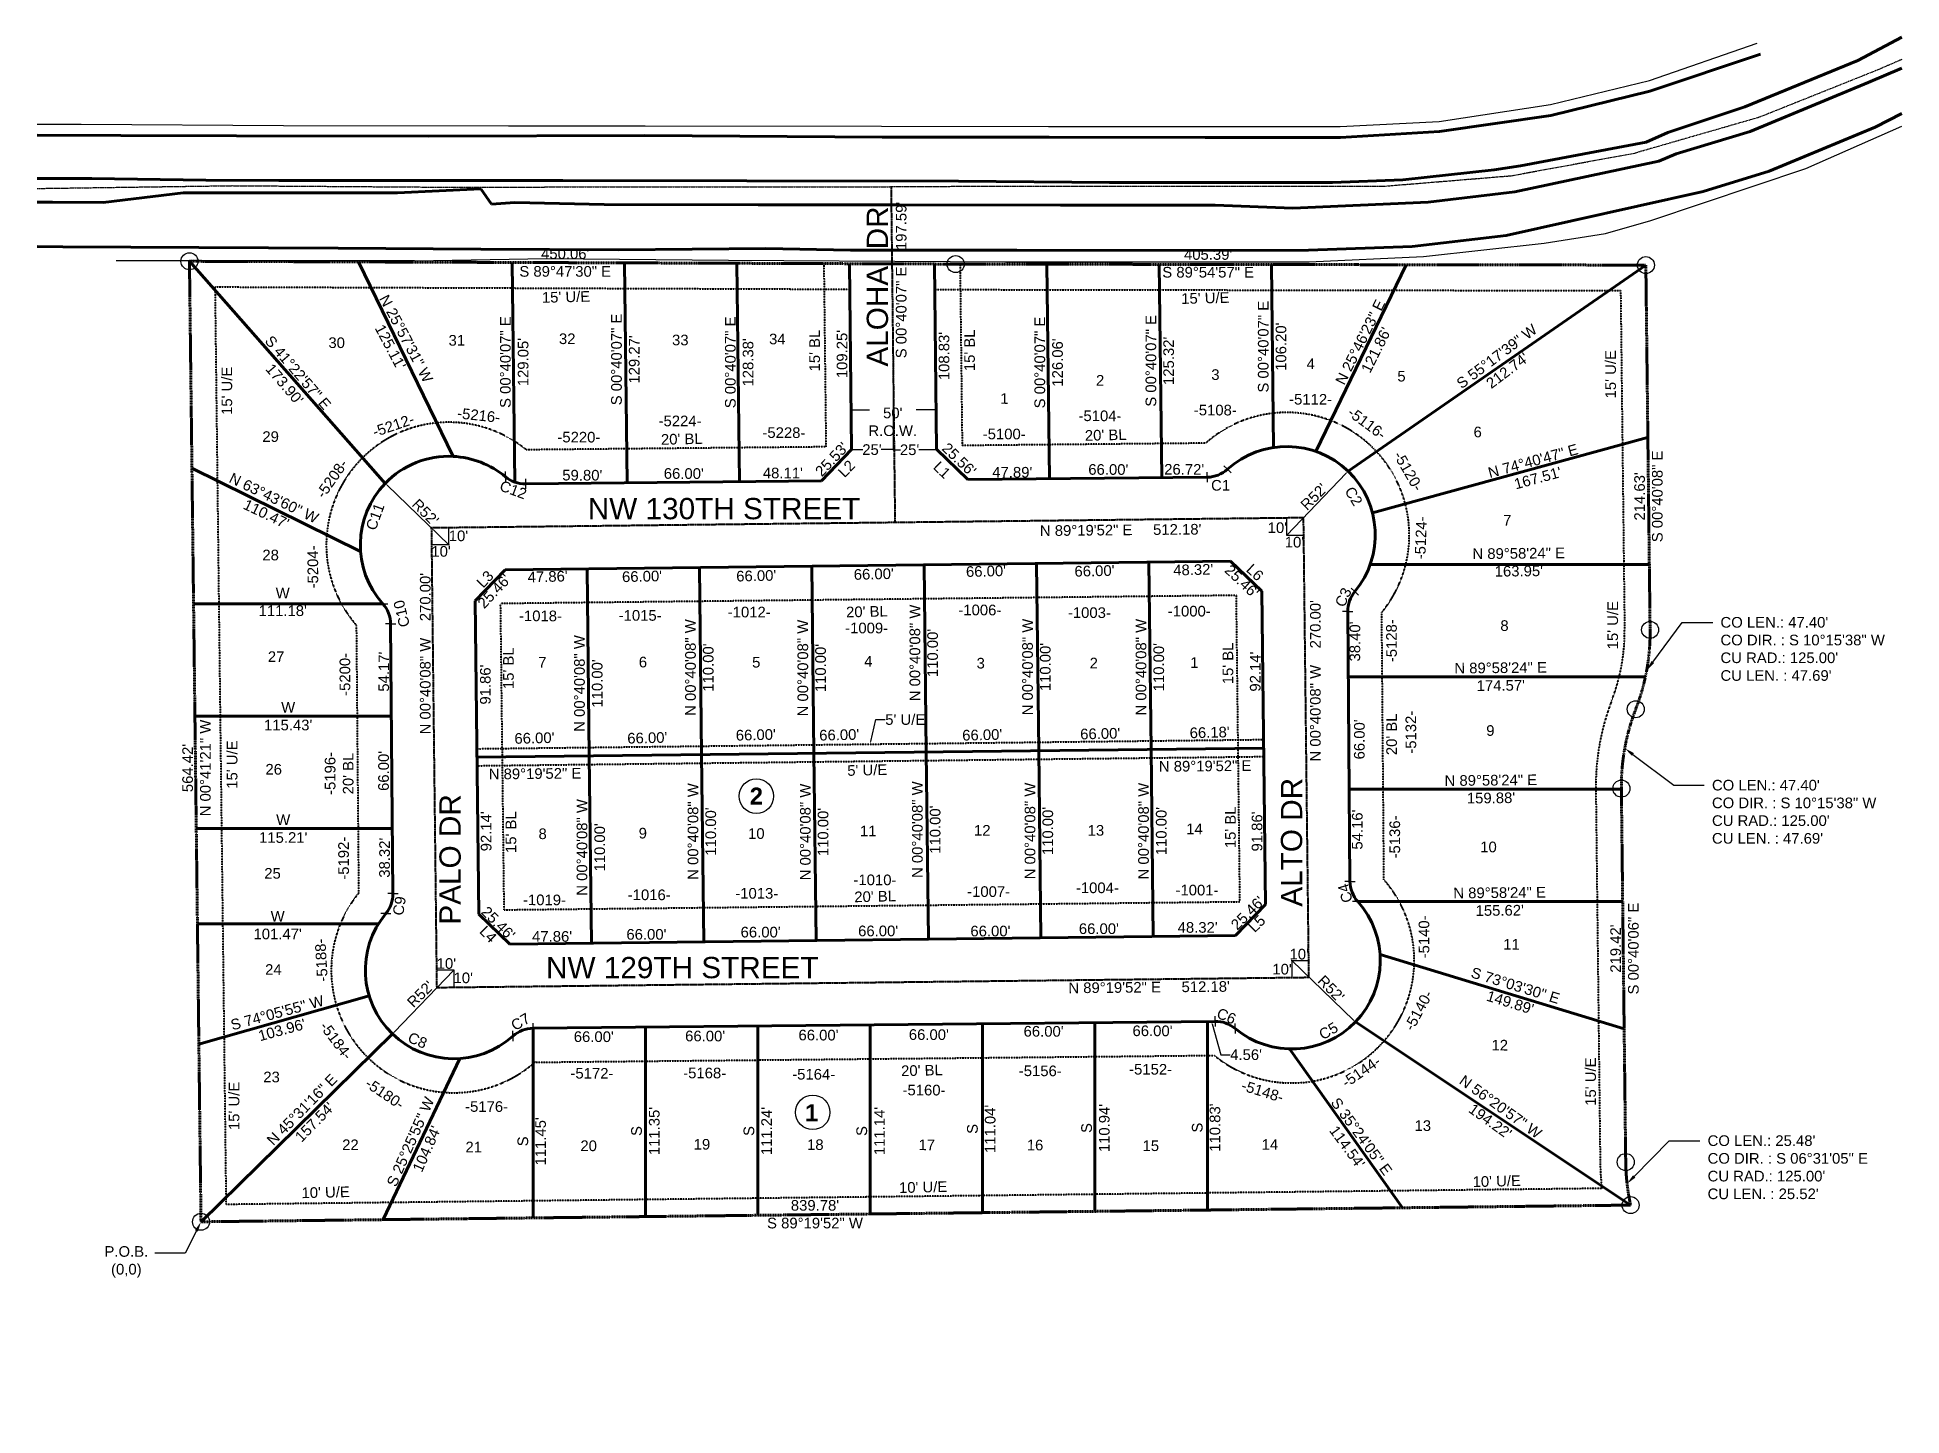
# Model space of a CAD drawing. Header units: feet. Extents: x -96 to 7087, y -114 to 696.
# Drawn here: x -96 to 999, y -114 to 696 of the extents above; entities that cross this region are included whole.
import ezdxf
from ezdxf import colors
from ezdxf.entities.mleader import LeaderData, LeaderLine
from ezdxf.math import Vec2, Vec3

# ---------------------------------------------------------------- set-up
doc = ezdxf.new("R2010")
doc.units = ezdxf.units.FT
doc.header["$MEASUREMENT"] = 0
for name, pattern in [('AutoCAD_Module2$0$BORDER2', [0.875, 0.25, -0.125, 0.25, -0.125, 0, -0.125]), ('CENTER2', [1.125, 0.75, -0.125, 0.125, -0.125]), ('HIDDEN2', [0.1875, 0.125, -0.0625])]:
    doc.linetypes.add(name, pattern=pattern)
for name, color, linetype, lineweight in [('AutoCAD_Module2$0$BOUNDARY', 7, 'AutoCAD_Module2$0$BORDER2', 90), ('BUILDINGLINE', 6, 'HIDDEN2', 40), ('EASEMENT', 3, 'HIDDEN2', 40), ('LOTLINES', 231, 'Continuous', 60), ('ROW', 5, 'Continuous', 80), ('STREET NUMBER', 40, 'HIDDEN2', 40), ('X-ROAD-CL', 2, 'CENTER2', 40), ('X-SIDEWALK', 131, 'Continuous', 30), ('X-STREET', 157, 'Continuous', 60), ('X-STREET-CL', 2, 'CENTER2', 30)]:
    doc.layers.add(name, color=color, linetype=linetype, lineweight=lineweight)
doc.layers.add('AutoCAD_Module2$0$ENDPOINT', color=1, linetype='Continuous')
doc.layers.add('DIMENSION', color=2, linetype='Continuous')
doc.styles.add('AutoCAD_Module2$0$Arial', font='arial.ttf')
doc.styles.add('AutoCAD_Module2$0$Standard', font='arial.ttf', dxfattribs={"height": 0.25})
doc.styles.get("Standard").update_dxf_attribs({"font": 'arial.ttf'})
doc.dimstyles.get("Standard").update_dxf_attribs({"dimtxt": 0.18, "dimasz": 0.18, "dimexe": 0.18, "dimexo": 0.0625, "dimgap": 0.09, "dimtad": 0, "dimtih": 1, "dimtoh": 1, "dimdec": 4, "dimzin": 0, "dimdsep": 46, "dimtxsty": 'Standard', "dimcen": 0.09, "dimadec": 0, "dimazin": 0, "dimtfac": 1, "dimtdec": 4, "dimtofl": 0, "dimtmove": 0, "dimatfit": 3, "dimfxl": 1, "dimtolj": 1, "dimtzin": 0, "dimarcsym": 0})

msp = doc.modelspace()

# ---------------------------------------------------------------- texts
at = {"layer": 'DIMENSION', "char_height": 12.5, "attachment_point": 1, "rotation": 90}
for s, insert in [('ALOHA  DR', (391.02698, 502.49001)), ('ALTO DR', (634.29472, 185.1652)), ('PALO DR', (140.03571, 174.60381))]:
    msp.add_mtext_dynamic_manual_height_columns(s, width=169.1244707, gutter_width=1, heights=[0], dxfattribs=dict(at, insert=insert))
at = {"layer": 'DIMENSION', "char_height": 6.25, "style": 'AutoCAD_Module2$0$Standard'}
for s, insert, width, attachment_point, rotation in [('\\pxqc;S 00%%D40\'07" E    197.59\'', (408.12166, 499.57267), 107.6015639, 1, 90), ('\\pxqc;N 25%%D57\'31" W\\P125.11\'', (105.72245, 553.52565), 74.9493853, 1, 297.89529038), ("\\pxqc;15' U/E", (191.62729, 539.66943), 45.7371617, 7, 1.40723265), ("\\pxqc;15' U/E", (567.14699, 539.01214), 45.7371617, 7, 1.40723265), ('\\pxqc;S 00%%D40\'07" E\\P106.20\'', (620.79498, 476.71555), 74.9493853, 1, 90), ('\\pxqc;N 25%%D46\'23" E\\P121.86\'', (661.35213, 484.77926), 74.9493853, 1, 63.48731645), ('\\pxqc;S 00%%D40\'07" E\\P129.05\'', (175.64502, 467.67839), 74.9493853, 1, 90), ('\\pxqc;S 00%%D40\'07" E\\P129.27\'', (240.89622, 469.23091), 74.9493853, 1, 90), ('\\pxqc;S 00%%D40\'07" E\\P128.38\'', (307.78203, 467.50914), 74.9493853, 1, 90), ('\\pxqc;S 00%%D40\'07" E\\P126.06\'', (489.54943, 467.4346), 74.9493853, 1, 90), ('\\pxqc;S 00%%D40\'07" E\\P125.32\'', (554.8056, 468.41154), 74.9493853, 1, 90), ('\\pxqc;S 55%%D17\'39" W\\P212.74\'', (729.21746, 488.54355), 74.9493853, 1, 36.89518175), ('\\pxqc;S 41%%D22\'57" E\\P173.90\'', (34.90679, 529.40676), 74.9493853, 1, 310.72420097), ('\\pxqc;30', (56.79791, 513.39887), 45.7371617, 7, 359.82033316), ('\\pxqc;31', (127.37019, 514.80517), 45.7371617, 7, 359.82033316), ('\\pxqc;32', (192.21844, 515.7021), 45.7371617, 7, 359.82033316), ('\\pxqc;33', (258.63741, 514.99597), 45.7371617, 7, 359.82033316), ('\\pxqc;34', (315.63206, 515.5656), 45.7371617, 7, 359.82033316), ("\\pxqc;15' BL", (357.30387, 489.04725), 45.7371617, 1, 90), ("\\pxqc;109.25'", (373.3804, 487.00303), 45.7371617, 1, 90), ("\\pxqc;108.83'", (433.29079, 485.83372), 45.7371617, 1, 90), ("\\pxqc;15' BL", (448.27956, 489.20969), 45.7371617, 1, 90), ("\\pxqc;15' U/E", (824.85215, 475.12628), 45.7371617, 1, 90), ("\\pxqc;15' U/E", (12.05073, 465.41848), 45.7371617, 1, 90), ('\\pxqc;5', (682.25875, 493.73263), 45.7371617, 7, 359.82033316), ('\\pxqc;29', (18.01622, 458.21723), 45.7371617, 7, 359.82033316), ("\\pxqc;20' BL", (259.61095, 456.18399), 45.7371617, 7, 1.40723265), ("\\pxqc;20' BL", (508.61925, 458.52266), 45.7371617, 7, 1.40723265), ('\\pxqc;6', (727.01685, 460.95026), 45.7371617, 7, 359.82033316), ("\\pxqc;25.53'", (388.56936, 462.39794), 45.7371617, 9, 46.40723265), ("\\pxqc;25.56'", (426.53529, 461.46398), 45.7371617, 7, 316.40723265), ('\\pxqc;N 74%%D40\'47" E\\P167.51\'', (745.42564, 440.27417), 74.9493853, 1, 15.21252541), ('\\pxqc;214.63\'\\PS 00%%D40\'08" E', (841.83795, 387.90573), 76.6655461, 1, 90), ('\\pxqc;N 63%%D43\'60" W\\P110.47\'', (10.43615, 444.35403), 74.9493853, 1, 334.34217624), ("\\pxqc;59.80'", (201.08594, 435.54992), 45.7371617, 7, 359.82033316), ("\\pxqc;66.00'", (260.69554, 436.52769), 45.7371617, 7, 359.82033316), ("\\pxqc;48.11'", (318.88537, 436.82958), 45.7371617, 7, 359.82033316), ('\\pxqc;L2', (397.15622, 456.92777), 45.7371617, 9, 46.40723265), ('\\pxqc;L1', (416.51038, 455.31705), 45.7371617, 7, 316.40723265), ("\\pxqc;47.89'", (453.63804, 437.2879), 45.7371617, 7, 359.82033316), ("\\pxqc;66.00'", (510.0517, 438.90254), 45.7371617, 7, 359.82033316), ("\\pxqc;26.72'", (554.62442, 438.97365), 45.7371617, 7, 359.82033316), ('\\pxqc;C12', (170.90554, 431.26747), 24.2752406, 7, 339.86885754), ('\\pxqc;C1', (575.99165, 429.60351), 45.7371617, 7, 359.82033316), ("\\pxqc;R52'", (643.4658, 411.38383), 35.2070699, 7, 44.82033316), ('\\pxqc;C2', (662.17796, 443.97846), 45.7371617, 7, 302.12296732), ('\\pxqc;C11', (101.14274, 401.80747), 24.2752406, 7, 70.00978673), ("\\pxqc;R52'", (117.13078, 427.18685), 35.2070699, 7, 314.82033316), ("\\pxqc;10'", (142.92827, 399.86243), 16.5547576, 7, 359.82033316), ('\\pxqc;N 89%%D19\'52" E     512.18\'', (492.37647, 402.85172), 95.6411471, 7, 0.54722814), ("\\pxqc;10'", (623.93617, 404.66544), 16.5547576, 7, 359.82033316), ('\\pxqc;7', (744.37382, 409.17692), 45.7371617, 7, 359.82033316), ('\\pxqc;28', (18.02063, 388.63733), 45.7371617, 7, 359.82033316), ("\\pxqc;10'", (132.70161, 390.73755), 16.5547576, 7, 359.82033316), ("\\pxqc;10'", (633.96882, 396.15411), 16.5547576, 7, 359.82033316), ('\\pxqc;N 89%%D58\'24" E\\P163.95\'', (742.88887, 378.84931), 62.4290828, 7, 0.54722814), ("\\pxqc;66.00'", (372.37257, 376.83456), 45.7371617, 7, 1.40723265), ("\\pxqc;66.00'", (438.29398, 378.52361), 45.7371617, 7, 1.40723265), ("\\pxqc;66.00'", (502.01717, 378.7017), 45.7371617, 7, 1.40723265), ("\\pxqc;48.32'", (560.03932, 379.39557), 45.7371617, 7, 1.40723265), ("\\pxqc;25.46'", (592.63143, 389.836), 45.7371617, 7, 316.40723265), ('\\pxqc;L6', (600.31192, 395.05478), 45.7371617, 7, 316.40723265), ('\\pxqc;N 00%%D40\'08" W    270.00\'', (128.59311, 285.75918), 96.1317168, 1, 90), ('\\pxqc;L3', (184.89018, 391.98528), 45.7371617, 9, 46.40723265), ("\\pxqc;25.46'", (190.26875, 384.87715), 45.7371617, 9, 46.40723265), ("\\pxqc;47.86'", (180.83599, 375.36158), 45.7371617, 7, 1.40723265), ("\\pxqc;66.00'", (236.25579, 375.49135), 45.7371617, 7, 1.40723265), ("\\pxqc;66.00'", (303.34885, 375.83402), 45.7371617, 7, 1.40723265), ('\\pxqc;C3', (668.77749, 354.58287), 24.2752406, 7, 65.36029973), ('\\pxqc;C10', (123.83416, 346.28371), 24.2752406, 7, 103.74066274), ("\\pxqc;20' BL", (368.34339, 354.78187), 45.7371617, 7, 1.40723265), ('\\pxqc;N 00%%D40\'08" W\\P110.00\'', (416.17428, 296.76587), 74.9493853, 1, 90), ('\\pxqc;N 00%%D40\'08" W    270.00\'', (651.40036, 269.80409), 96.1317168, 1, 90), ("\\pxqc;15' U/E", (826.06581, 327.67923), 45.7371617, 1, 90), ('\\pxqc;N 00%%D40\'08" W\\P110.00\'', (284.37726, 288.17831), 74.9493853, 1, 90), ('\\pxqc;N 00%%D40\'08" W\\P110.00\'', (350.35316, 287.89105), 74.9493853, 1, 90), ('\\pxqc;N 00%%D40\'08" W\\P110.00\'', (482.3489, 288.49276), 74.9493853, 1, 90), ('\\pxqc;N 00%%D40\'08" W\\P110.00\'', (548.99721, 288.40537), 74.9493853, 1, 90), ("\\pxqc;38.40'", (680.89176, 318.09391), 45.7371617, 7, 89.82033316), ('\\pxqc;8', (742.73828, 347.17742), 45.7371617, 7, 359.82033316), ('\\pxqc;N 00%%D40\'08" W\\P110.00\'', (219.16108, 278.83574), 74.9493853, 1, 90), ("\\pxqc;15' BL", (600.04387, 305.23671), 45.7371617, 1, 90), ('\\pxqc;27', (21.23346, 329.0037), 45.7371617, 7, 359.82033316), ("\\pxqc;54.17'", (110.51075, 300.36595), 45.7371617, 7, 89.82033316), ("\\pxqc;15' BL", (177.43717, 302.4122), 45.7371617, 1, 90), ('\\pxqc;7', (177.62251, 325.69253), 45.7371617, 7, 359.82033316), ('\\pxqc;6', (236.70977, 325.73982), 45.7371617, 7, 359.82033316), ('\\pxqc;5', (303.26372, 325.65089), 45.7371617, 7, 359.82033316), ('\\pxqc;4', (369.08525, 326.29206), 45.7371617, 7, 359.82033316), ('\\pxqc;3', (435.10756, 325.08491), 45.7371617, 7, 359.82033316), ('\\pxqc;2', (501.5006, 325.22544), 45.7371617, 7, 359.82033316), ('\\pxqc;1', (560.5518, 325.50551), 45.7371617, 7, 359.82033316), ("\\pxqc;92.14'", (616.09017, 300.40271), 45.7371617, 1, 90), ('\\pxqc;N 89%%D58\'24" E\\P174.57\'', (732.26769, 311.61357), 62.4290828, 7, 0.54722814), ("\\pxqc;91.86'", (163.86915, 292.79005), 45.7371617, 1, 90), ("\\pxqc;20' BL", (696.19914, 263.56167), 45.7371617, 1, 90), ('\\pxqc;564.42\'\\PN 00%%D41\'21" W', (-10.9995, 226.98451), 79.2985186, 1, 90), ("\\pxqc;66.00'", (173.06547, 280.47066), 45.7371617, 7, 1.40723265), ("\\pxqc;66.00'", (239.35316, 280.59465), 45.7371617, 7, 1.40723265), ("\\pxqc;66.00'", (303.0854, 282.36241), 45.7371617, 7, 1.40723265), ("\\pxqc;66.00'", (352.0854, 282.36241), 45.7371617, 7, 1.40723265), ("\\pxqc;66.00'", (436.0854, 282.36241), 45.7371617, 7, 1.40723265), ("\\pxqc;66.00'", (505.37829, 283.06952), 45.7371617, 7, 1.40723265), ("\\pxqc;66.18'", (569.67118, 283.77663), 45.7371617, 7, 1.40723265), ("\\pxqc;66.00'", (683.51484, 260.56864), 45.7371617, 7, 89.82033316), ('\\pxqc;9', (734.45457, 285.51102), 45.7371617, 7, 359.82033316), ("\\pxqc;15' U/E", (15.13131, 245.77226), 45.7371617, 1, 90), ("\\pxqc;20' BL", (83.31668, 240.51957), 45.7371617, 1, 90), ("\\pxqc;66.00'", (110.36621, 242.04651), 45.7371617, 7, 89.82033316), ('\\pxqc;26', (19.82558, 262.74173), 45.7371617, 7, 359.82033316), ('\\pxqc;N 89%%D19\'52" E', (167.24241, 259.83658), 57.9531832, 7, 0.54722814), ("\\pxqc;5' U/E", (368.55559, 261.64783), 45.7371617, 7, 1.40723265), ('\\pxqc;N 89%%D19\'52" E', (560.85685, 264.32218), 57.9531832, 7, 0.54722814), ('\\pxqc;N 89%%D58\'24" E\\P159.88\'', (726.52811, 245.53186), 62.4290828, 7, 0.54722814), ('\\pxqc;N 00%%D40\'08" W\\P110.00\'', (285.8464, 191.84795), 74.9493853, 1, 90), ('\\pxqc;N 00%%D40\'08" W\\P110.00\'', (351.8223, 191.56069), 74.9493853, 1, 90), ('\\pxqc;N 00%%D40\'08" W\\P110.00\'', (417.64342, 192.93551), 74.9493853, 1, 90), ('\\pxqc;N 00%%D40\'08" W\\P110.00\'', (483.81805, 192.1624), 74.9493853, 1, 90), ('\\pxqc;N 00%%D40\'08" W\\P110.00\'', (550.46635, 192.07501), 74.9493853, 1, 90), ('\\pxqc;N 00%%D40\'08" W\\P110.00\'', (220.63022, 182.50538), 74.9493853, 1, 90), ("\\pxqc;15' BL", (601.51301, 208.90635), 45.7371617, 1, 90), ("\\pxqc;54.16'", (682.26627, 207.5829), 45.7371617, 7, 89.82033316), ("\\pxqc;92.14'", (164.34964, 206.57372), 45.7371617, 1, 90), ("\\pxqc;15' BL", (178.90631, 206.08184), 45.7371617, 1, 90), ('\\pxqc;8', (177.78137, 224.83145), 45.7371617, 7, 359.82033316), ('\\pxqc;9', (236.62399, 225.21525), 45.7371617, 7, 359.82033316), ('\\pxqc;10', (303.3007, 224.98389), 45.7371617, 7, 359.82033316), ('\\pxqc;11', (369.07336, 226.60702), 45.7371617, 7, 359.82033316), ('\\pxqc;12', (436.02919, 226.95784), 45.7371617, 7, 359.82033316), ('\\pxqc;13', (502.76166, 226.84901), 45.7371617, 7, 359.82033316), ('\\pxqc;14', (560.64075, 227.77443), 45.7371617, 7, 359.82033316), ("\\pxqc;91.86'", (617.13705, 206.45853), 45.7371617, 1, 90), ("\\pxqc;38.32'", (110.94287, 191.05085), 45.7371617, 7, 89.82033316), ('\\pxqc;10', (733.35953, 217.11867), 45.7371617, 7, 359.82033316), ('\\pxqc;25', (19.13595, 201.5934), 45.7371617, 7, 359.82033316), ('\\pxqc;C4', (678.43774, 182.23077), 24.2752406, 7, 105.80029915), ('\\pxqc;C9', (117.76191, 173.12284), 24.2752406, 7, 81.0422757), ("\\pxqc;20' BL", (373.17466, 187.39878), 45.7371617, 7, 1.40723265), ("\\pxqc;25.46'", (596.40928, 167.52432), 45.7371617, 1, 45), ('\\pxqc;N 89%%D58\'24" E\\P155.62\'', (731.66578, 179.47346), 62.4290828, 7, 0.54722814), ('\\pxqc;219.42\'\\PS 00%%D40\'06" E', (827.77721, 126.13482), 68.760434, 1, 90), ("\\pxqc;25.46'", (193.01189, 161.51391), 45.7371617, 3, 315), ('\\pxqc;L5', (601.75373, 161.19275), 45.7371617, 1, 45), ('\\pxqc;L4', (187.06031, 155.04668), 45.7371617, 3, 315), ('\\pxqc;11', (746.86667, 159.97646), 45.7371617, 7, 359.82033316), ("\\pxqc;10'", (135.82999, 148.56741), 16.5547576, 7, 359.82033316), ("\\pxqc;10'", (636.78178, 154.08815), 16.5547576, 7, 359.82033316), ('\\pxqc;24', (19.63488, 145.17476), 45.7371617, 7, 359.82033316), ("\\pxqc;10'", (145.74848, 140.14341), 16.5547576, 7, 359.82033316), ("\\pxqc;10'", (626.69623, 145.24829), 16.5547576, 7, 359.82033316), ("\\pxqc;R52'", (649.13864, 147.20466), 35.2070699, 7, 314.82033316), ('\\pxqc;S 73%%D03\'30" E\\P149.89\'', (737.15794, 152.85682), 74.9493853, 1, 342.89529038), ('\\pxqc;S 74%%D05\'55" W\\P103.96\'', (7.79526, 116.02542), 74.9493853, 1, 15.21252541), ("\\pxqc;R52'", (118.6453, 119.1022), 35.2070699, 7, 44.82033316), ('\\pxqc;N 89%%D19\'52" E     512.18\'', (509.09095, 134.18496), 95.6411471, 7, 0.54722814), ('\\pxqc;C7', (178.8808, 108.53873), 24.2752406, 7, 30.80661492), ('\\pxqc;C6', (589.88047, 122.65963), 24.2752406, 7, 337.09876541), ('\\pxqc;C8', (114.81026, 108.51749), 24.2752406, 7, 336.58183375), ("\\pxqc;66.00'", (207.82381, 105.62464), 45.7371617, 7, 359.82033316), ("\\pxqc;66.00'", (273.24152, 106.01212), 45.7371617, 7, 359.82033316), ("\\pxqc;66.00'", (339.82488, 106.56277), 45.7371617, 7, 359.82033316), ("\\pxqc;66.00'", (404.63625, 106.83955), 45.7371617, 7, 359.82033316), ("\\pxqc;66.00'", (472.03839, 108.777), 45.7371617, 7, 359.82033316), ("\\pxqc;66.00'", (536.01884, 109.05378), 45.7371617, 7, 359.82033316), ('\\pxqc;C5', (653.42176, 103.19379), 24.2752406, 7, 30.80661492), ('\\pxqc;12', (739.9726, 100.72183), 45.7371617, 7, 359.82033316), ('\\pxqc;23', (18.56823, 81.94098), 45.7371617, 7, 359.82033316), ("\\pxqc;20' BL", (400.67148, 85.20698), 45.7371617, 7, 1.40723265), ("\\pxqc;15' U/E", (813.1067, 59.46804), 45.7371617, 1, 90), ("\\pxqc;15' U/E", (16.28274, 45.20118), 45.7371617, 1, 90), ('\\pxqc;N 45%%D31\'16" E\\P157.54\'', (30.79026, 41.4045), 74.9493853, 1, 45.49165501), ('\\pxqc;N 56%%D20\'57" W\\P194.22\'', (734.73254, 91.96813), 74.9493853, 1, 324.33278399), ('\\pxqc;S 25%%D25\'55" W\\P104.84\'', (105.07749, 14.00227), 74.9493853, 1, 66.24895352), ("\\pxqc;S\\P111.35'", (252.67804, 15.85471), 74.9493853, 1, 90), ("\\pxqc;S\\P111.24'", (318.67211, 15.84333), 74.9493853, 1, 90), ("\\pxqc;S\\P111.14'", (384.9769, 15.857), 74.9493853, 1, 90), ("\\pxqc;S\\P111.04'", (449.97483, 17.1013), 74.9493853, 1, 90), ("\\pxqc;S\\P110.94'", (517.01488, 17.60066), 74.9493853, 1, 90), ("\\pxqc;S\\P110.83'", (582.01282, 17.84952), 74.9493853, 1, 90), ('\\pxqc;S 35%%D24\'05" E\\P114.54\'', (662.02685, 82.19361), 74.9493853, 1, 306.28082125), ("\\pxqc;S\\P111.45'", (185.90978, 9.77565), 74.9493853, 1, 90), ('\\pxqc;13', (694.79439, 53.37268), 45.7371617, 7, 359.82033316), ('\\pxqc;22', (64.89146, 42.16977), 45.7371617, 7, 359.82033316), ('\\pxqc;21', (137.31227, 40.8658), 45.7371617, 7, 359.82033316), ('\\pxqc;20', (204.81405, 41.51835), 45.7371617, 7, 359.82033316), ('\\pxqc;19', (271.36291, 42.38767), 45.7371617, 7, 359.82033316), ('\\pxqc;18', (337.9573, 42.16863), 45.7371617, 7, 359.82033316), ('\\pxqc;17', (403.41875, 42.14589), 45.7371617, 7, 359.82033316), ('\\pxqc;16', (467.01195, 41.95159), 45.7371617, 7, 359.82033316), ('\\pxqc;15', (535.01778, 41.56353), 45.7371617, 7, 359.82033316), ('\\pxqc;14', (604.98891, 42.36125), 45.7371617, 7, 359.82033316), ("\\pxqc;10' U/E", (401.37265, 16.58009), 45.7371617, 7, 1.40723265), ("\\pxqc;10' U/E", (738.2938, 20.07618), 45.7371617, 7, 1.40723265), ("\\pxqc;10' U/E", (50.42456, 13.54733), 45.7371617, 7, 1.40723265)]:
    msp.add_mtext(s, dxfattribs=dict(at, insert=insert, width=width, attachment_point=attachment_point, rotation=rotation))
at = {"layer": 'DIMENSION', "char_height": 6.25, "attachment_point": 1, "style": 'AutoCAD_Module2$0$Standard'}
for s, insert, width in [('\\pxqc;450.06\'\\PS 89%%D47\'30" E', (141.93816, 571.98815), 143.9836175), ('\\pxqc;405.39\'\\PS 89%%D54\'57" E', (556.3923, 571.49833), 70.3581775), ("\\pxqc;W\\P111.18'", (10.51923, 372.5937), 74.9493853), ("\\pxqc;W\\P115.43'", (13.73041, 305.44351), 74.9493853), ("\\pxqc;W\\P115.21'", (10.81798, 239.33555), 74.9493853), ("\\pxqc;W\\P101.47'", (7.55079, 182.66222), 74.9493853), ("\\pxqc;66.00'", (504.51462, 175.34353), 45.7371617), ("\\pxqc;48.32'", (562.53631, 176.0748), 45.7371617), ("\\pxqc;47.86'", (183.34828, 170.79496), 45.7371617), ("\\pxqc;66.00'", (238.75455, 172.02624), 45.7371617), ("\\pxqc;66.00'", (305.83579, 173.33137), 45.7371617), ("\\pxqc;66.00'", (374.86326, 174.02624), 45.7371617), ("\\pxqc;66.00'", (440.80627, 173.95662), 45.7371617), ('\\pxqc;839.78\'\\PS 89%%D19\'52" W', (322.57595, 12.77963), 76.1091026)]:
    msp.add_mtext(s, dxfattribs=dict(at, insert=insert, width=width))
at = {"layer": 'DIMENSION'}
for s, width, heights, insert, char_height, attachment_point in [('NW 130TH STREET', 169.1244707, [0], (227.16168, 425.30264), 12.5, 1), ('{\\fArial|b1|i0|c0|p34;2}', 20.9855685, [6.58597], (326.19968, 250.11897), 10, 5), ('NW 129TH STREET', 169.1244707, [0], (202.65356, 155.61033), 12.5, 1), ('{\\fArial|b1|i0|c0|p34;1}', 20.9855685, [6.58597], (358.64057, 64.1057), 10, 5)]:
    msp.add_mtext_dynamic_manual_height_columns(s, width=width, gutter_width=1, heights=heights, dxfattribs=dict(at, insert=insert, char_height=char_height, attachment_point=attachment_point))
at = {"layer": 'STREET NUMBER', "char_height": 6.25, "attachment_point": 7, "style": 'AutoCAD_Module2$0$Standard'}
for s, insert, width, rotation in [('\\pxqc;4\\P\\P-5112-', (628.8814, 480.15955), 45.7371617, 359.82033316), ('\\pxqc;2\\P\\P-5104-', (505.16055, 470.42914), 45.7371617, 359.82033316), ('\\pxqc;3\\P\\P-5108-', (572.90039, 473.81316), 45.7371617, 359.82033316), ('\\pxqc;1\\P\\P-5100-', (448.90971, 459.76753), 45.7371617, 359.82033316), ('\\pxqc;-5212-', (98.35035, 459.60408), 33.0649326, 18.84953456), ('\\pxqc;-5216-', (146.33158, 472.45714), 33.0649326, 353.9319356), ('\\pxqc;-5224-', (258.51262, 467.42235), 45.7371617, 359.82033316), ('\\pxqc;-5116-', (664.56841, 480.28544), 45.7371617, 323.53480602), ('\\pxqc;-5220-', (199.07613, 457.90501), 45.7371617, 359.82033316), ('\\pxqc;-5228-', (319.51537, 460.55826), 45.7371617, 359.82033316), ('\\pxqc;-5120-', (695.00971, 459.35902), 45.7371617, 299.92002861), ('\\pxqc;-5208-', (70.03339, 421.27795), 33.0649326, 55.18537552), ('\\pxqc;-5124-', (718.73292, 378.91004), 45.7371617, 87.61464046), ('\\pxqc;-5204-', (68.93223, 368.24807), 33.0649326, 90.11163102), ('\\pxqc;-1012-', (299.12005, 355.12392), 45.7371617, 359.82033316), ('\\pxqc;-1006-', (434.59071, 356.36105), 45.7371617, 359.82033316), ('\\pxqc;-1000-', (557.60128, 355.6659), 45.7371617, 359.82033316), ('\\pxqc;-1018-', (176.52605, 352.88641), 45.7371617, 359.82033316), ('\\pxqc;-1015-', (235.06865, 353.16903), 45.7371617, 359.82033316), ('\\pxqc;-1009-', (368.09336, 345.75713), 45.7371617, 359.82033316), ('\\pxqc;-1003-', (498.92473, 354.78961), 45.7371617, 359.82033316), ('\\pxqc;-5128-', (702.49449, 327.13875), 28.6393892, 90.11163102), ('\\pxqc;-5200-', (87.77538, 305.11795), 33.0649326, 90.11163102), ('\\pxqc;-5132-', (713.8709, 271.14102), 33.0649326, 90.11163102), ('\\pxqc;-5196-', (79.08281, 246.92259), 33.0649326, 90.11163102), ('\\pxqc;-5136-', (704.43195, 211.79265), 28.6393892, 90.11163102), ('\\pxqc;-5192-', (86.98069, 197.09087), 33.0649326, 90.11163102), ('\\pxqc;-1010-', (372.9833, 197.7649), 45.7371617, 359.82033316), ('\\pxqc;-1007-', (439.75144, 190.8731), 45.7371617, 359.82033316), ('\\pxqc;-1004-', (503.62048, 193.10474), 45.7371617, 359.82033316), ('\\pxqc;-1001-', (562.12989, 191.76576), 45.7371617, 359.82033316), ('\\pxqc;-1019-', (178.87659, 186.00183), 45.7371617, 359.82033316), ('\\pxqc;-1016-', (240.38978, 188.98754), 45.7371617, 359.82033316), ('\\pxqc;-1013-', (303.56127, 189.86155), 45.7371617, 359.82033316), ('\\pxqc;-5140-', (721.57841, 153.0628), 28.6393892, 90.11163102), ('\\pxqc;-5188-', (75.15015, 131.09835), 45.7371617, 93.28201345), ('\\pxqc;-5140-', (711.14493, 110.07834), 28.6393892, 61.71561094), ('\\pxqc;-5184-', (63.12548, 122.88731), 45.7371617, 306.88036447), ('\\pxqc;-5172-', (206.75898, 84.11626), 45.7371617, 359.82033316), ('\\pxqc;-5168-', (272.97117, 84.27417), 45.7371617, 359.82033316), ('\\pxqc;-5164-', (337.00201, 83.53661), 45.7371617, 359.82033316), ('\\pxqc;-5156-', (470.09916, 85.54423), 45.7371617, 359.82033316), ('\\pxqc;-5152-', (534.88986, 86.47375), 45.7371617, 359.82033316), ('\\pxqc;-5144-', (671.38514, 77.49892), 28.6393892, 34.4027923), ('\\pxqc;-5180-', (87.21618, 85.46809), 45.7371617, 325.9517793), ('\\pxqc;-5160-', (401.7927, 74.25137), 45.7371617, 359.82033316), ('\\pxqc;-5148-', (608.90624, 77.85767), 28.6393892, 342.70369444), ('\\pxqc;-5176-', (144.88262, 64.572), 45.7371617, 359.82033316)]:
    msp.add_mtext(s, dxfattribs=dict(at, insert=insert, width=width, rotation=rotation))

# ---------------------------------------------------------------- blocks, each defined once
blk = doc.blocks.new('*D19')
at = {"layer": 'Defpoints', "color": 0, "transparency": 16777216}
for p in [(381.4, 509.6), (406.5, 509.6), (381.4, 453.7)]:
    blk.add_point(p, dxfattribs=at)
at = {"layer": 'DIMENSION', "color": 0, "lineweight": -2, "transparency": 16777216}
for p, q in [((381.4, 509.6), (381.4, 453.5)), ((406.5, 509.6), (406.5, 453.5)), ((381.6, 453.7), (388.7, 453.7)), ((406.3, 453.7), (399.5, 453.7))]:
    blk.add_line(p, q, dxfattribs=at)
at = {"layer": 'DIMENSION', "color": 0, "transparency": 16777216}
for points in [[(381.6, 453.8), (381.6, 453.7), (381.4, 453.7)], [(406.3, 453.8), (406.3, 453.7), (406.5, 453.7)]]:
    blk.add_solid(points, dxfattribs=at)
at = {"layer": 'DIMENSION', "color": 0, "transparency": 16777216, "insert": (394.1, 453.7), "char_height": 0.18, "attachment_point": 5}
blk.add_mtext("\\A1;{\\H34.72222x;25'}", dxfattribs=at)
blk = doc.blocks.new('*D21')
at = {"layer": 'Defpoints', "color": 0, "transparency": 16777216}
for p in [(406.5, 509.6), (431.5, 509.6), (431.5, 453.6)]:
    blk.add_point(p, dxfattribs=at)
at = {"layer": 'DIMENSION', "color": 0, "lineweight": -2, "transparency": 16777216}
for p, q in [((406.5, 509.6), (406.5, 453.4)), ((431.5, 509.6), (431.5, 453.4)), ((406.6, 453.6), (410.8, 453.6)), ((431.3, 453.6), (421.7, 453.6))]:
    blk.add_line(p, q, dxfattribs=at)
at = {"layer": 'DIMENSION', "color": 0, "transparency": 16777216}
for points in [[(406.6, 453.6), (406.6, 453.5), (406.5, 453.6)], [(431.3, 453.6), (431.3, 453.5), (431.5, 453.6)]]:
    blk.add_solid(points, dxfattribs=at)
at = {"layer": 'DIMENSION', "color": 0, "transparency": 16777216, "insert": (416.2, 453.6), "char_height": 0.18, "attachment_point": 5}
blk.add_mtext("\\A1;{\\H34.72222x;25'}", dxfattribs=at)
blk = doc.blocks.new('*D22')
at = {"layer": 'Defpoints', "color": 0, "transparency": 16777216}
for p in [(381.4, 496.6), (431.5, 496.6), (431.5, 477.1)]:
    blk.add_point(p, dxfattribs=at)
at = {"layer": 'DIMENSION', "color": 0, "lineweight": -2, "transparency": 16777216}
for p, q in [((381.4, 496.6), (381.4, 477)), ((431.5, 496.6), (431.5, 477)), ((381.6, 477.1), (392.6, 477.1)), ((431.3, 477.1), (420, 477.1))]:
    blk.add_line(p, q, dxfattribs=at)
at = {"layer": 'DIMENSION', "color": 0, "transparency": 16777216}
for points in [[(381.6, 477.2), (381.6, 477.1), (381.4, 477.1)], [(431.3, 477.2), (431.3, 477.1), (431.5, 477.1)]]:
    blk.add_solid(points, dxfattribs=at)
at = {"layer": 'DIMENSION', "color": 0, "transparency": 16777216, "insert": (406.3, 470), "char_height": 0.18, "attachment_point": 5}
blk.add_mtext("\\A1;{\\H34.72222x;50'\\PR.O.W.}", dxfattribs=at)

# ---------------------------------------------------------------- dimensions: what is measured, and where the dimension line sits
at = {"layer": 'DIMENSION'}
for base, p2, picture, middle in [((381.44899, 453.72936), (381.44899, 509.63671), '*D19', (394.10244, 453.72936)), ((431.4524, 453.56959), (431.4524, 509.63671), '*D21', (416.212, 453.56959))]:
    dim = msp.add_linear_dim(base=base, p1=(406.45069, 509.63671), p2=p2, text="{\\H34.72222x;25'}", dimstyle='Standard', dxfattribs=at)
    dim.commit()
    dim.dimension.update_dxf_attribs({"geometry": picture, "text_midpoint": middle, "dimtype": 160})
dim = msp.add_linear_dim(base=(431.4524, 477.13266), p1=(381.44899, 496.64733), p2=(431.4524, 496.64237), text="{\\H34.72222x;50'\\PR.O.W.}", dimstyle='Standard', override={"dimtmove": 2}, dxfattribs=at)
dim.commit()
dim.dimension.update_dxf_attribs({"geometry": '*D22', "text_midpoint": (406.32118, 469.98412), "dimtype": 160})

# ---------------------------------------------------------------- hatches: boundary and pattern name
at = {"layer": 'BUILDINGLINE'}
h = msp.add_hatch(dxfattribs=at)
h.set_pattern_fill('ANSI31', color=256)
edge = h.paths.add_edge_path()
edge.add_line((162.10221, 267.9725), (624.25372, 273.36796))

# ---------------------------------------------------------------- linework, layer by layer
msp.add_line((0, 0), (0, 0))
msp.add_line((0, 0), (0, 0))
at = {"layer": 'AutoCAD_Module2$0$BOUNDARY'}
for p, q in [((0, 0), (-6.78881, 564.37917)), ((-6.78881, 564.37917), (443.26822, 562.74271)), ((443.26822, 562.74271), (848.65778, 562.1472)), ((848.65778, 562.1472), (851.16023, 347.80181)), ((834.27399, 254.51786), (836.83339, 35.11278)), ((839.72578, 9.79748), (0, 0)), ((0, 0), (0, 0)), ((0, 0), (0, 0))]:
    msp.add_line(p, q, dxfattribs=at)
for centre, start, end in [((726.16875, 346.34256), 338.81000286, 0.66888603), ((959.26548, 255.97711), 158.81000286, 180.66888603), ((961.82488, 36.57078), 180.66831219, 192.36779892)]:
    msp.add_arc(centre, 125, start, end, dxfattribs=at)
at = {"layer": 'AutoCAD_Module2$0$ENDPOINT'}
for centre in [(-6.78881, 564.37917), (443.26822, 562.74271), (848.65778, 562.1472), (851.16023, 347.80181), (842.71711, 301.15983), (834.27399, 254.51786), (836.83339, 35.11278), (839.72578, 9.79748), (0, 0)]:
    msp.add_circle(centre, 5, dxfattribs=at)
at = {"layer": 'BUILDINGLINE'}
for p, q in [((365.82743, 562.79467), (367.08192, 455.3292)), ((445.83353, 562.73894), (447.07826, 456.11032)), ((367.08192, 455.3292), (191.05988, 453.61043)), ((590.08014, 457.50666), (447.07826, 456.11032)), ((608.14708, 368.06119), (175.99099, 363.244)), ((178.09161, 183.31158), (175.99099, 363.244)), ((610.24824, 188.10143), (608.14708, 368.06119)), ((694.84459, 200.95735), (693.53397, 358.03186)), ((92.76191, 193.37769), (91.39406, 350.38305)), ((178.09161, 183.31158), (610.24824, 188.10143)), ((195.29599, 93.72496), (595.12927, 97.7701))]:
    msp.add_line(p, q, dxfattribs=at)
for centre, start, end in [((637.73496, 403.53427), 320.80379056, 131.44283475), ((145.58565, 397.78844), 50.83273165, 221.17858437), ((640.65368, 153.55117), 230.78120103, 41.17941165), ((148.50408, 147.80565), 140.73226457, 311.92574389)]:
    msp.add_arc(centre, 72, start, end, dxfattribs=at)
at = {"layer": 'DIMENSION'}
for p, q in [((178.84001, 437.76528), (178.84001, 440.76528)), ((591.02682, 437.51495), (591.02682, 440.51495)), ((602.90693, 442.14785), (600.78561, 444.26917)), ((602.90693, 442.14785), (605.02825, 440.02653)), ((178.84001, 437.76528), (178.84001, 434.76528)), ((190.52689, 436.60427), (190.52689, 430.60427)), ((591.02682, 437.51495), (591.02682, 434.51495)), ((145.58565, 397.78844), (145.58565, 407.78912)), ((637.73496, 403.53427), (637.73496, 413.53496)), ((145.58565, 397.78844), (135.58497, 397.78844)), ((637.73496, 403.53427), (647.73564, 403.53427)), ((677.69548, 370.26031), (675.57416, 372.38163)), ((106.80986, 363.1411), (103.80986, 363.1411)), ((106.80986, 363.1411), (109.80986, 363.1411)), ((677.69548, 370.26031), (679.8168, 368.13899)), ((111.38679, 351.30461), (108.38679, 351.30461)), ((111.38679, 351.30461), (114.38679, 351.30461)), ((673.5286, 358.59222), (670.5286, 358.59222)), ((673.5286, 358.59222), (676.5286, 358.59222)), ((674.85153, 200.04271), (671.85153, 200.04271)), ((674.85153, 200.04271), (677.85153, 200.04271)), ((112.7675, 192.82285), (109.7675, 192.82285)), ((112.7675, 192.82285), (115.7675, 192.82285)), ((679.42876, 188.19931), (676.42876, 188.19931)), ((679.42876, 188.19931), (682.42876, 188.19931)), ((108.58599, 181.13051), (105.58599, 181.13051)), ((108.58599, 181.13051), (111.58599, 181.13051)), ((640.65368, 153.55117), (650.65436, 153.55117)), ((640.65368, 153.55117), (640.65368, 143.55049)), ((148.50408, 147.80565), (138.5034, 147.80565)), ((148.50408, 147.80565), (148.50408, 137.80497)), ((595.65664, 117.77646), (595.65664, 120.77646)), ((183.24876, 109.11706), (183.24876, 112.11706)), ((195.09366, 113.72393), (195.09366, 116.72393)), ((195.09366, 113.72393), (195.09366, 110.72393)), ((595.65664, 117.77646), (595.65664, 114.77646)), ((607.36258, 113.60493), (607.36258, 116.60493)), ((607.36258, 113.60493), (607.36258, 110.60493)), ((183.24876, 109.11706), (183.24876, 106.11706))]:
    msp.add_line(p, q, dxfattribs=at)
for centre in [(326.19968, 250.11897), (359.28728, 64.30525)]:
    msp.add_circle(centre, 10.16229, dxfattribs=at)
at = {"layer": 'EASEMENT'}
for p, q in [((8.39337, 549.32387), (381.00152, 547.96902)), ((14.8787, 10.17428), (8.39337, 549.32387)), ((431.00705, 547.78719), (443.21367, 547.74281)), ((443.24618, 547.74273), (833.83163, 547.16896)), ((833.83163, 547.16896), (836.16125, 347.62669)), ((161.98548, 277.97181), (624.13697, 283.36728)), ((162.10221, 267.9725), (624.25372, 273.36796)), ((819.27501, 254.34289), (821.83441, 34.93782)), ((822.85712, 19.60135), (14.8787, 10.17428))]:
    msp.add_line(p, q, dxfattribs=at)
for centre, radius, start, end in [((726.16875, 346.34256), 110, 338.81000286, 0.66888603), ((959.26548, 255.97711), 140, 158.81000286, 180.66888603), ((961.82488, 36.57078), 140, 180.66831219, 186.96195375)]:
    msp.add_arc(centre, radius, start, end, dxfattribs=at)
at = {"layer": 'LOTLINES'}
for p, q in [((-6.78881, 564.37917), (108.17157, 433.90196)), ((148.05043, 449.72999), (92.41006, 564.01847)), ((182.80451, 563.68979), (184.31089, 434.64714)), ((248.81181, 563.44978), (250.32074, 434.18813)), ((314.81911, 563.20977), (316.31772, 434.83256)), ((496.83788, 562.66402), (498.30937, 436.60961)), ((562.84351, 562.56706), (564.30635, 437.25404)), ((628.84914, 562.47009), (630.01844, 454.95854)), ((654.9048, 452.61784), (707.88933, 562.35399)), ((848.65778, 562.1472), (673.77022, 441.02374)), ((688.07396, 416.57208), (849.63049, 460.83048)), ((93.7362, 393.83439), (-5.32542, 442.72219)), ((228.03935, 273.74263), (226.75524, 383.73507)), ((294.03485, 274.5131), (292.75074, 384.50557)), ((360.03035, 275.28358), (358.74624, 385.27606)), ((426.02585, 276.05405), (424.74175, 386.04656)), ((492.02136, 276.82453), (490.73725, 386.81706)), ((558.01686, 277.595), (556.73275, 387.58755)), ((686.76166, 386.20274), (850.71101, 386.27905)), ((106.80986, 363.1411), (-4.36815, 363.1411)), ((673.84897, 320.19673), (848.4211, 320.27798)), ((111.85867, 297.1411), (-3.57425, 297.1411)), ((162.04384, 272.97215), (624.19534, 278.36762)), ((295.31896, 164.52064), (294.03485, 274.5131)), ((361.31446, 165.2911), (360.03035, 275.28358)), ((427.30996, 166.06155), (426.02585, 276.05405)), ((493.30546, 166.832), (492.02136, 276.82453)), ((559.30097, 167.60246), (558.01686, 277.595)), ((229.32345, 163.75019), (228.03935, 273.74263)), ((674.39967, 254.19698), (834.27687, 254.27139)), ((112.43367, 231.1411), (-2.78035, 231.1411)), ((679.42876, 188.19931), (835.04676, 188.27174)), ((104.26865, 175.1411), (-1.98645, 175.1411)), ((692.54144, 156.96594), (835.92144, 113.28966)), ((98.73029, 132.75342), (-1.25424, 104.26974)), ((0, 0), (112.40456, 110.37806)), ((195.09366, 113.72393), (195.09366, 2.27625)), ((261.09366, 114.39166), (261.09366, 3.04631)), ((327.09366, 115.05939), (327.09366, 3.81636)), ((393.09366, 115.72712), (393.09366, 4.58641)), ((459.09366, 116.39484), (459.09366, 5.35647)), ((525.09366, 117.06257), (525.09366, 6.12652)), ((591.09366, 117.7303), (591.09366, 6.89657)), ((839.72578, 9.79748), (678.05153, 117.42084)), ((639.38361, 101.56669), (705.73611, 8.20499)), ((152.09793, 95.92999), (107.07565, 1.2493))]:
    msp.add_line(p, q, dxfattribs=at)
msp.add_point((558.01686, 277.595), dxfattribs=at)
msp.add_point((558.01686, 277.595), dxfattribs=at)
msp.add_point((558.01686, 277.595), dxfattribs=at)
msp.add_point((558.01686, 277.595), dxfattribs=at)
at = {"layer": 'ROW'}
for p, q in [((380.82641, 562.96976), (382.10162, 453.72936)), ((430.83194, 562.78793), (432.10229, 453.96356)), ((382.10162, 453.72936), (364.43049, 435.30235)), ((432.10229, 453.96356), (450.42544, 436.14205)), ((364.43049, 435.30235), (190.52689, 433.60427)), ((591.02682, 437.51495), (450.42544, 436.14205)), ((604.77225, 388.14841), (178.61841, 383.17307)), ((604.77225, 388.14841), (623.11961, 370.50152)), ((178.61841, 383.17307), (160.9715, 364.82572)), ((163.11946, 180.83842), (160.9715, 364.82572)), ((625.2678, 186.51395), (623.11961, 370.50152)), ((112.7675, 192.82285), (111.38679, 351.30461)), ((674.85153, 200.04271), (673.5286, 358.59222)), ((625.2678, 186.51395), (607.62086, 168.16656)), ((163.11946, 180.83842), (181.4668, 163.19149)), ((181.4668, 163.19149), (607.62086, 168.16656)), ((195.09366, 113.72393), (595.65664, 117.77646))]:
    msp.add_line(p, q, dxfattribs=at)
for centre, radius, start, end in [((145.58565, 397.78844), 52, 87.28318471, 136.01334231), ((145.58565, 397.78844), 52, 50.24493957, 87.28318471), ((637.73496, 403.53427), 52, 320.21684169, 132.04929815), ((590.85107, 455.51409), 18, 270.55944632, 312.04929815), ((145.58565, 397.78844), 52, 136.01334231, 221.78174505), ((190.35114, 451.60341), 18, 230.24493957, 270.55944632), ((93.38747, 351.14779), 18, 0.49915605, 41.78174505), ((691.52797, 358.74241), 18, 140.21684169, 180.478063), ((692.8509, 200.1929), 18, 180.478063, 221.78292708), ((94.76819, 192.66604), 18, 320.1438263, 0.49915605), ((640.65368, 153.55117), 52, 230.19225516, 41.78292708), ((148.50408, 147.80565), 52, 140.1438263, 311.92574389), ((195.27576, 95.72486), 18, 90.57964635, 131.92574389), ((595.83873, 99.77738), 18, 50.19225516, 90.57964635)]:
    msp.add_arc(centre, radius, start, end, dxfattribs=at)
at = {"layer": 'X-ROAD-CL'}
for p, q in [((405.29749, 608.42524), (407.6039, 410.84817)), ((647.61752, 413.65033), (135.4696, 407.67102)), ((647.61752, 413.65033), (135.4696, 407.67102)), ((138.6215, 137.6896), (135.4696, 407.67102)), ((650.76975, 143.66859), (647.61752, 413.65033)), ((138.6215, 137.6896), (650.76975, 143.66859))]:
    msp.add_line(p, q, dxfattribs=at)
at = {"layer": 'X-SIDEWALK'}
for p, q in [((850.83905, 670.6932, 1164.64435), (913.99698, 692.46471, 1165.91884)), ((792.66081, 656.51585, 1164.00333), (850.83905, 670.6932, 1164.64435)), ((669.09156, 643.63284, 1162.04156), (727.34405, 646.4335, 1163.51904)), ((727.34405, 646.4335, 1163.51904), (792.66081, 656.51585, 1164.00333)), ((-96.1645, 645.04815, 1150.95993), (-70.35338, 645.04815, 1150.95993)), ((-70.35338, 645.04815, 1150.95993), (48.39321, 644.11012, 1154.01645)), ((48.39321, 644.11012, 1154.01645), (180.58849, 644.00289, 1155.55037)), ((180.58849, 644.00289, 1155.55037), (260.93792, 644.00289, 1155.55037)), ((260.93792, 644.00289, 1155.55037), (399.68144, 643.79188, 1156.92936)), ((399.68144, 643.79188, 1156.92936), (497.87228, 643.5184, 1159.9983)), ((497.87228, 643.5184, 1159.9983), (669.09156, 643.63284, 1162.04156)), ((942.65714, 618.96073, 1165.97538), (998.94556, 643.72096, 1165.4355)), ((851.50876, 588.40339, 1164.80986), (942.65714, 618.96073, 1165.97538)), ((788.87367, 574.9731, 1163.99087), (825.04173, 580.62257, 1163.99607)), ((825.04173, 580.62257, 1163.99607), (851.50876, 588.40339, 1164.80986)), ((718.10631, 567.19231, 1162.85689), (788.87367, 574.9731, 1163.99087)), ((125.4919, 564.63176, 1155.4272), (-49.78693, 564.63176, 1155.4272)), ((125.4919, 564.63176, 1155.4272), (203.0691, 566.04975, 1155.99108)), ((203.0691, 566.04975, 1155.99108), (309.92659, 565.08844, 1157.96607)), ((309.92659, 565.08844, 1157.96607), (472.61587, 564.10213, 1159.95281)), ((472.61587, 564.10213, 1159.95281), (600.65528, 564.07973, 1161.57322)), ((600.65528, 564.07973, 1161.57322), (650.87729, 564.07973, 1161.57322)), ((650.87729, 564.07973, 1161.57322), (718.10631, 567.19231, 1162.85689))]:
    msp.add_line(p, q, dxfattribs=at)
at = {"layer": 'X-STREET'}
for p, q in [((998.94556, 696.00918, 1165.07046), (973.14577, 682.42126, 1165.38809)), ((851.08378, 664.33977, 1164.58834), (916.09644, 686.16934, 1165.91446)), ((973.14577, 682.42126, 1165.38809), (906.74711, 655.18503, 1165.59706)), ((910.00767, 640.73183, 1165.54959), (979.24159, 669.52675, 1165.40554)), ((979.24159, 669.52675, 1165.40554), (998.94556, 677.81166, 792.23445)), ((792.7863, 650.11735, 1163.99256), (851.08378, 664.33977, 1164.58834)), ((727.54193, 640.57505, 1163.54148), (792.7863, 650.11735, 1163.99256)), ((906.74711, 655.18503, 1165.59706), (861.66627, 640.02334, 1164.58893)), ((998.94556, 651.29989, 1165.37225), (983.3444, 643.10094, 1165.51923)), ((-96.1645, 638.58566, 1152.19513), (-47.16707, 638.20263, 1152.80344)), ((-47.16707, 638.20263, 1152.80344), (20.77231, 638.11741, 1154.00202)), ((20.77231, 638.11741, 1154.00202), (133.6991, 637.86944, 1154.79325)), ((133.6991, 637.86944, 1154.79325), (260.6284, 638.20321, 1156.72078)), ((260.6284, 638.20321, 1156.72078), (400.00775, 637.21677, 1157.9013)), ((400.00775, 637.21677, 1157.9013), (498.13452, 637.21677, 1157.9013)), ((498.13452, 637.21677, 1157.9013), (589.77008, 637.14917, 1160.82349)), ((589.77008, 637.14917, 1160.82349), (669.24445, 637.14917, 1160.82349)), ((669.24445, 637.14917, 1160.82349), (727.54193, 640.57505, 1163.54148)), ((861.66627, 640.02334, 1164.58893), (848.90756, 634.35542, 1164.36018)), ((866.48622, 627.55394, 1164.6449), (910.00767, 640.73183, 1165.54959)), ((983.3444, 643.10094, 1165.51923), (921.00231, 617.40457, 1165.58624)), ((848.90756, 634.35542, 1164.36018), (775.00327, 620.5262, 1163.93234)), ((856.27929, 623.1613, 1164.68013), (866.48622, 627.55394, 1164.6449)), ((759.54371, 618.18851, 1163.92495), (705.90203, 612.17123, 1162.73501)), ((775.00327, 620.5262, 1163.93234), (759.54371, 618.18851, 1163.92495)), ((771.74798, 605.24751, 1163.89398), (856.27929, 623.1613, 1164.68013)), ((882.24916, 605.42777), (921.00231, 617.40457, 1165.58624)), ((-64.12727, 612.99694, 1152.30161), (-96.1645, 613.12081, 1152.08734)), ((2.75672, 612.12643, 1153.86569), (-64.12727, 612.99694, 1152.30161)), ((-57.44472, 598.85647, 1152.42254), (-10.4197, 604.67796, 1153.7873)), ((-10.4197, 604.67796, 1153.7873), (45.18957, 604.67796, 1153.7873)), ((45.64123, 611.86034, 1155.5364), (2.75672, 612.12643, 1153.86569)), ((45.18957, 604.67796, 1153.7873), (115.33817, 604.67796, 1153.7873)), ((170.6381, 611.86034, 1155.5364), (45.64123, 611.86034, 1155.5364)), ((115.33817, 604.67796, 1153.7873), (164.44512, 606.99669, 1155.50826)), ((164.44512, 606.99669, 1155.50826), (170.54966, 597.88833, 1155.74242)), ((212.57356, 611.77191, 1156.0175), (170.6381, 611.86034, 1155.5364)), ((320.63163, 611.69127, 1157.90058), (212.57356, 611.77191, 1156.0175)), ((444.89692, 611.46759, 1158.60858), (320.63163, 611.69127, 1157.90058)), ((533.6646, 610.76454, 1160.79657), (444.89692, 611.46759, 1158.60858)), ((587.06793, 610.76454, 1160.79657), (533.6646, 610.76454, 1160.79657)), ((664.57389, 610.61506, 1162.00947), (587.06793, 610.76454, 1160.79657)), ((705.90203, 612.17123, 1162.73501), (664.57389, 610.61506, 1162.00947)), ((720.79544, 599.16435, 1162.91751), (771.74798, 605.24751, 1163.89398)), ((766.65273, 579.50013, 1163.95167), (882.24916, 605.42777)), ((-96.1645, 599.0956, 1151.98555), (-87.21286, 599.07208, 1152.02182)), ((-87.21286, 599.07208, 1152.02182), (-57.44472, 598.85647, 1152.42254)), ((170.54966, 597.88833, 1155.74242), (184.26269, 598.86107, 1155.95019)), ((184.26269, 598.86107, 1155.95019), (236.81471, 597.79991, 1156.32145)), ((236.81471, 597.79991, 1156.32145), (327.35549, 597.63084, 1157.94428)), ((327.35549, 597.63084, 1157.94428), (410.19948, 597.62171, 1158.2132)), ((410.19948, 597.62171, 1158.2132), (504.90794, 597.44038, 1160.01252)), ((504.90794, 597.44038, 1160.01252), (595.70153, 597.32498, 1161.09143)), ((595.70153, 597.32498, 1161.09143), (641.25294, 595.62763, 1161.87885)), ((641.25294, 595.62763, 1161.87885), (720.79544, 599.16435, 1162.91751)), ((-96.1645, 572.99557, 1151.93961), (-81.23727, 572.94783, 1151.95589)), ((-81.23727, 572.94783, 1151.95589), (-1.3019, 572.41698, 1153.90258)), ((-1.3019, 572.41698, 1153.90258), (80.47769, 572.05849, 1153.99417)), ((80.47769, 572.05849, 1153.99417), (164.31864, 571.53245, 1155.97831)), ((164.31864, 571.53245, 1155.97831), (245.13104, 571.18237, 1156.65609)), ((245.13104, 571.18237, 1156.65609), (331.69058, 571.89758, 1157.948)), ((331.69058, 571.89758, 1157.948), (381.53475, 571.00415, 1157.98061)), ((381.53475, 571.00415, 1157.98061), (479.16275, 571.00415, 1157.98061)), ((479.16275, 571.00415, 1157.98061), (594.56926, 570.72878, 1161.3872)), ((594.56926, 570.72878, 1161.3872), (650.45269, 570.8705, 1161.94409)), ((650.45269, 570.8705, 1161.94409), (711.45419, 573.13401, 1162.59401)), ((711.45419, 573.13401, 1162.59401), (766.65273, 579.50013, 1163.95167))]:
    msp.add_line(p, q, dxfattribs=at)
at = {"layer": 'X-STREET-CL'}
for p, q in [((998.94556, 682.93839, 1165.1532), (984.84721, 676.81157, 1165.31165)), ((984.84721, 676.81157, 1165.31165), (915.25713, 648.97173, 1165.71711)), ((915.25713, 648.97173, 1165.71711), (843.24579, 628.18339, 1164.44662)), ((769.52513, 614.65192, 1163.91791), (824.62509, 624.76541, 1163.97803)), ((824.62509, 624.76541, 1163.97803), (843.24579, 628.18339, 1164.44662)), ((694.82482, 608.51118, 1162.43024), (769.52513, 614.65192, 1163.91791)), ((-96.1645, 607.21677, 1150.47454), (-93.40457, 607.21677, 1150.47454)), ((-93.40457, 607.21677, 1150.47454), (18.30673, 608.81589, 1153.88906)), ((18.30673, 608.81589, 1153.88906), (144.46468, 607.9181, 1155.1708)), ((144.46468, 607.9181, 1155.1708), (263.85822, 608.15309, 1156.88216)), ((263.85822, 608.15309, 1156.88216), (391.40335, 608.15309, 1156.88216)), ((391.40335, 608.15309, 1156.88216), (455.7843, 608.51118, 1158.84165)), ((455.7843, 608.51118, 1158.84165), (583.68258, 608.51118, 1160.7552)), ((583.68258, 608.51118, 1160.7552), (670.60446, 608.51118, 1162.02113)), ((670.60446, 608.51118, 1162.02113), (694.82482, 608.51118, 1162.43024))]:
    msp.add_line(p, q, dxfattribs=at)

msp.set_redraw_order([(e.dxf.handle, doc.entitydb.next_handle()) for e in msp.query("TEXT MTEXT ATTDEF DIMENSION ARC_DIMENSION")])  # texts and dimensions are drawn at this point

# ---------------------------------------------------------------- leaders
at = {"layer": 'DIMENSION'}
ml = msp.add_multileader_mtext('Standard', dxfattribs=at)
ml.set_content('', color=256)
ml.set_leader_properties(color=256, linetype='ByLayer', lineweight=-1)
ml.build(insert=Vec2(0, 0))
ml.multileader.update_dxf_attribs({"dogleg_length": 0.36, "arrow_head_size": 1.5})
ctx = ml.context
ctx.base_point, ctx.char_height, ctx.arrow_head_size, ctx.landing_gap_size, ctx.plane_origin = Vec3(637.19496, 403.53427), 0.18, 1.5, 0.09, Vec3(637.83037, 451.32458)
ctx.text_align_type = 2
notes = []
notes.append((ctx, [(1, (1, 1, 0), (637.73496, 403.53427), (-1, 0), 0.36, [(0, [(673.77022, 441.02374)], 0, [])])]))
ctx.mtext.insert, ctx.mtext.alignment, ctx.mtext.flow_direction = Vec3(637.28496, 403.62427), 3, 5
ml = msp.add_multileader_mtext('Standard', dxfattribs=at)
ml.set_content('', color=256)
ml.set_leader_properties(color=256, linetype='ByLayer', lineweight=-1)
ml.build(insert=Vec2(0, 0))
ml.multileader.update_dxf_attribs({"dogleg_length": 0.36, "arrow_head_size": 1.5})
ctx = ml.context
ctx.base_point, ctx.char_height, ctx.arrow_head_size, ctx.landing_gap_size, ctx.plane_origin = Vec3(145.94565, 397.78844), 0.18, 1.5, 0.09, Vec3(116.88563, 425.65075)
notes.append((ctx, [(0, (1, 1, 0), (145.58565, 397.78844), (1, 0), 0.36, [(0, [(108.17157, 433.90196)], 0, [])])]))
ctx.mtext.insert, ctx.mtext.flow_direction = Vec3(146.03565, 397.87844), 5
ml = msp.add_multileader_mtext('Standard', dxfattribs=at)
ml.set_content('CO LEN.: 47.40\' \\PCO DIR. : S 10%%D15\'38" W\\PCU RAD.: 125.00\'\\PCU LEN. : 47.69\'', color=256, style='AutoCAD_Module2$0$Arial')
ml.set_leader_properties(color=256, linetype='ByLayer', lineweight=-1)
ml.build(insert=Vec2(0, 0))
ml.multileader.update_dxf_attribs({"dogleg_length": 0.36, "arrow_head_size": 6, "scale": 50})
ctx = ml.context
ctx.base_point, ctx.scale, ctx.char_height, ctx.arrow_head_size, ctx.landing_gap_size, ctx.plane_origin = Vec3(887.99633, 352.19634), 50, 6.25, 6, 4.5, Vec3(849.16973, 324.07695)
notes.append((ctx, [(0, (1, 1, 0), (869.99633, 352.19634), (1, 0), 18, [(0, [(849.16973, 324.07695)], 0, [])])]))
ctx.mtext.insert, ctx.mtext.width, ctx.mtext.flow_direction = Vec3(892.49633, 355.37463), 123.8819211, 5
ml = msp.add_multileader_mtext('Standard', dxfattribs=at)
ml.set_content("5' U/E", color=256)
ml.set_leader_properties(color=256, linetype='ByLayer', lineweight=-1)
ml.build(insert=Vec2(0, 0))
ml.multileader.update_dxf_attribs({"dogleg_length": 0.36, "arrow_head_size": 1.5})
ctx = ml.context
ctx.base_point, ctx.char_height, ctx.arrow_head_size, ctx.landing_gap_size, ctx.plane_origin = Vec3(401.81213, 295.06555), 6.25, 1.5, 0.09, Vec3(393.06122, 280.66954)
notes.append((ctx, [(0, (1, 1, 0), (396.4166, 295.06555), (1, 0), 5.39553, [(0, [(393.06122, 280.66954)], 0, [])])]))
ctx.mtext.insert, ctx.mtext.flow_direction = Vec3(401.90213, 298.24384), 5
ml = msp.add_multileader_mtext('Standard', dxfattribs=at)
ml.set_content('CO LEN.: 47.40\' \\PCO DIR. : S 10%%D15\'38" W\\PCU RAD.: 125.00\'\\PCU LEN. : 47.69\'', color=256, style='AutoCAD_Module2$0$Arial')
ml.set_leader_properties(color=256, linetype='ByLayer', lineweight=-1)
ml.build(insert=Vec2(0, 0))
ml.multileader.update_dxf_attribs({"dogleg_length": 0.36, "arrow_head_size": 6, "scale": 50})
ctx = ml.context
ctx.base_point, ctx.scale, ctx.char_height, ctx.arrow_head_size, ctx.landing_gap_size, ctx.plane_origin = Vec3(883, 256.5), 50, 6.25, 6, 4.5, Vec3(836.26449, 278.24271)
notes.append((ctx, [(0, (1, 1, 0), (865, 256.5), (1, 0), 18, [(0, [(836.26449, 278.24271)], 0, [])])]))
ctx.mtext.insert, ctx.mtext.width, ctx.mtext.flow_direction = Vec3(887.5, 259.67829), 123.0526328, 5
ml = msp.add_multileader_mtext('Standard', dxfattribs=at)
ml.set_content('', color=256)
ml.set_leader_properties(color=256, linetype='ByLayer', lineweight=-1)
ml.build(insert=Vec2(0, 0))
ml.multileader.update_dxf_attribs({"dogleg_length": 0.36, "arrow_head_size": 1.5})
ctx = ml.context
ctx.base_point, ctx.char_height, ctx.arrow_head_size, ctx.landing_gap_size, ctx.plane_origin = Vec3(640.11368, 153.55117), 0.18, 1.5, 0.09, Vec3(647.8527, 150.15618)
ctx.text_align_type = 2
notes.append((ctx, [(1, (1, 1, 0), (640.65368, 153.55117), (-1, 0), 0.36, [(0, [(678.05153, 117.42084)], 0, [])])]))
ctx.mtext.insert, ctx.mtext.alignment, ctx.mtext.flow_direction = Vec3(640.20368, 153.64117), 3, 5
ml = msp.add_multileader_mtext('Standard', dxfattribs=at)
ml.set_content('', color=256)
ml.set_leader_properties(color=256, linetype='ByLayer', lineweight=-1)
ml.build(insert=Vec2(0, 0))
ml.multileader.update_dxf_attribs({"dogleg_length": 0.36, "arrow_head_size": 1.5})
ctx = ml.context
ctx.base_point, ctx.char_height, ctx.arrow_head_size, ctx.landing_gap_size, ctx.plane_origin = Vec3(148.86408, 147.80565), 0.18, 1.5, 0.09, Vec3(122.34419, 141.01063)
notes.append((ctx, [(0, (1, 1, 0), (148.50408, 147.80565), (1, 0), 0.36, [(0, [(112.40456, 110.37806)], 0, [])])]))
ctx.mtext.insert, ctx.mtext.flow_direction = Vec3(148.95408, 147.89565), 5
ml = msp.add_multileader_mtext('Standard', dxfattribs=at)
ml.set_content("4.56'", color=256)
ml.set_leader_properties(color=256, linetype='ByLayer', lineweight=-1)
ml.build(insert=Vec2(0, 0))
ml.multileader.update_dxf_attribs({"dogleg_length": 0.36, "arrow_head_size": 1.5})
ctx = ml.context
ctx.base_point, ctx.char_height, ctx.arrow_head_size, ctx.landing_gap_size, ctx.plane_origin = Vec3(604.42076, 98.15444), 6.25, 1.5, 0.09, Vec3(593.55484, 117.78269)
notes.append((ctx, [(0, (1, 1, 0), (599.02522, 98.15444), (1, 0), 5.39553, [(0, [(593.55484, 117.78269)], 0, [])])]))
ctx.mtext.insert, ctx.mtext.flow_direction = Vec3(604.51076, 101.33273), 5
ml = msp.add_multileader_mtext('Standard', dxfattribs=at)
ml.set_content('CO LEN.: 25.48\' \\PCO DIR. : S 06%%D31\'05" E\\PCU RAD.: 125.00\'\\PCU LEN. : 25.52\'', color=256, style='AutoCAD_Module2$0$Arial')
ml.set_leader_properties(color=256, linetype='ByLayer', lineweight=-1)
ml.build(insert=Vec2(0, 0))
ml.multileader.update_dxf_attribs({"dogleg_length": 0.36, "arrow_head_size": 6, "scale": 50})
ctx = ml.context
ctx.base_point, ctx.scale, ctx.char_height, ctx.arrow_head_size, ctx.landing_gap_size, ctx.plane_origin = Vec3(880.43584, 47.62388), 50, 6.25, 6, 4.5, Vec3(837.63287, 22.38124)
notes.append((ctx, [(0, (1, 1, 0), (862.43584, 47.62388), (1, 0), 18, [(0, [(837.63287, 22.38124)], 0, [])])]))
ctx.mtext.insert, ctx.mtext.flow_direction = Vec3(884.93584, 50.80217), 5
ml = msp.add_multileader_mtext('Standard', dxfattribs=at)
ml.set_content('P.O.B.\\P(0,0)', color=256, style='AutoCAD_Module2$0$Arial')
ml.set_leader_properties(color=256, linetype='ByLayer', lineweight=-1)
ml.build(insert=Vec2(0, 0))
ml.multileader.update_dxf_attribs({"dogleg_length": 0.36, "arrow_head_size": 6, "scale": 50})
ctx = ml.context
ctx.base_point, ctx.scale, ctx.char_height, ctx.arrow_head_size, ctx.landing_gap_size = Vec3(-60.4917, -18.36321), 50, 6.25, 6, 4.5
ctx.text_align_type = 1
notes.append((ctx, [(0, (1, 1, 0), (-9.20794, -18.36321), (-1, 0), 18, [(0, [(0, 0)], 0, [])])]))
ctx.mtext.insert, ctx.mtext.alignment, ctx.mtext.flow_direction = Vec3(-43.84982, -14.31947), 2, 5
for ctx, leaders in notes:
    for number, flags, end, landing, length, lines in leaders:
        leader = LeaderData()
        leader.index, (leader.has_last_leader_line, leader.has_dogleg_vector, leader.attachment_direction) = number, flags
        leader.last_leader_point, leader.dogleg_vector, leader.dogleg_length = Vec3(end), Vec3(landing), length
        for number, points, colour, breaks in lines:
            line = LeaderLine()
            line.index, line.vertices, line.color, line.breaks = number, Vec3.list(points), colors.encode_raw_color(colour), breaks
            leader.lines.append(line)
        ctx.leaders.append(leader)

doc.saveas('drawing.dxf')
